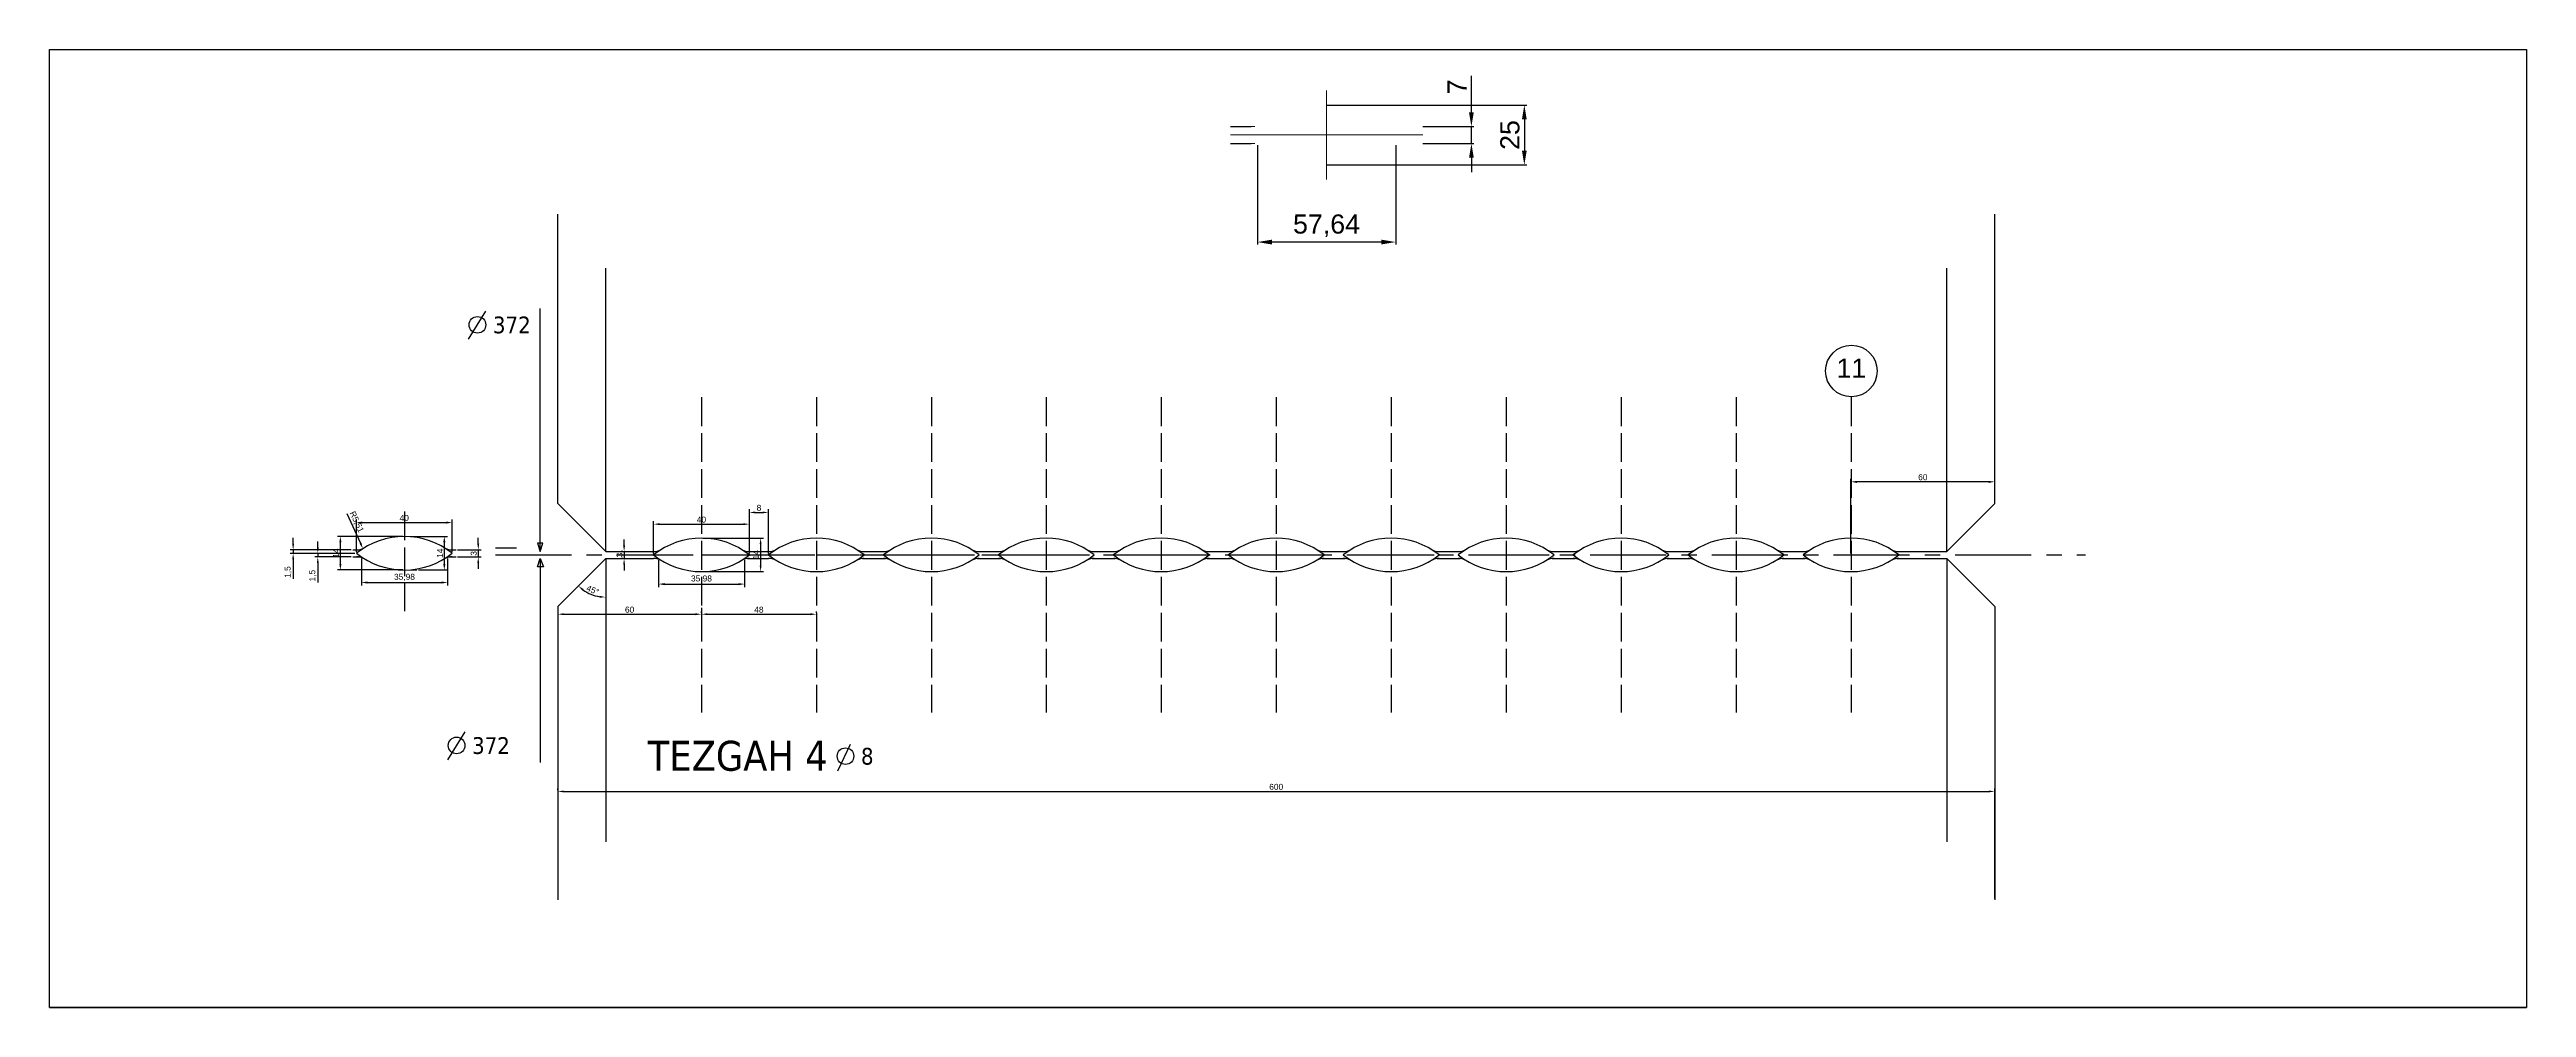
# Model space of a CAD drawing. Header units: millimetres. Extents: x 1526 to 31626, y -4643 to 9189.
# Drawn here: x 23046 to 24080, y -1843 to -1443 of the extents above; entities that cross this region are included whole.
import ezdxf

# ---------------------------------------------------------------- set-up
doc = ezdxf.new("R2010")
doc.units = ezdxf.units.MM
doc.linetypes.add('ACAD_ISO02W100', pattern=[15, 12, -3])
doc.linetypes.add('CENTER', pattern=[50.8, 31.75, -6.35, 6.35, -6.35])
doc.layers.add('图层1', color=7, linetype='Continuous', lineweight=30)
doc.layers.add('图层2', color=1, linetype='Continuous', lineweight=13)
doc.styles.get("Standard").update_dxf_attribs({"font": 'arial.ttf'})
doc.dimstyles.new('ISO-25', dxfattribs={"dimtxt": 2.5, "dimasz": 2.5, "dimexe": 1.25, "dimexo": 0.625, "dimtad": 1, "dimtxsty": 'Standard', "dimcen": 2.5, "dimadec": 0, "dimazin": 0, "dimtfac": 1, "dimtmove": 0, "dimatfit": 3, "dimfxl": 1, "dimarcsym": 0})
doc.dimstyles.new('ISO-25$0', dxfattribs={"dimscale": 2, "dimtxt": 4, "dimasz": 3, "dimexe": 0.5, "dimexo": 0, "dimgap": 1, "dimtad": 1, "dimtxsty": 'Standard', "dimcen": 3, "dimclrd": 150, "dimclre": 150, "dimadec": 0, "dimazin": 0, "dimtfac": 1, "dimtmove": 0, "dimatfit": 3, "dimfxl": 1, "dimlwd": -1, "dimarcsym": 0})

# ---------------------------------------------------------------- blocks, each defined once
blk = doc.blocks.new('*D830')
at = {"color": 150, "lineweight": -2, "transparency": 16777216}
for p, q in [((23579, -1466.6), (23662.6, -1466.6)), ((23579, -1491.6), (23662.6, -1491.6))]:
    blk.add_line(p, q, dxfattribs=at)
at = {"color": 150, "transparency": 16777216}
blk.add_line((23661.6, -1472.6), (23661.6, -1485.6), dxfattribs=at)
for points in [[(23660.6, -1472.6), (23662.6, -1472.6), (23661.6, -1466.6)], [(23660.6, -1485.6), (23662.6, -1485.6), (23661.6, -1491.6)]]:
    blk.add_solid(points, dxfattribs=at)
at = {"layer": 'Defpoints', "color": 0, "transparency": 16777216}
for p in [(23579, -1466.6), (23579, -1491.6), (23661.6, -1491.6)]:
    blk.add_point(p, dxfattribs=at)
at = {"color": 0, "lineweight": 13, "transparency": 16777216, "insert": (23655.6, -1479.1), "char_height": 8, "attachment_point": 5, "rotation": 90}
blk.add_mtext('25', dxfattribs=at)
blk = doc.blocks.new('*D831')
at = {"color": 150, "transparency": 16777216}
for p, q in [((23639.5, -1469.6), (23639.5, -1454.4)), ((23639.5, -1482.6), (23639.5, -1475.6)), ((23639.5, -1488.6), (23639.5, -1494.6))]:
    blk.add_line(p, q, dxfattribs=at)
at = {"color": 150, "lineweight": -2, "transparency": 16777216}
for p, q in [((23619.2, -1475.6), (23640.5, -1475.6)), ((23619.2, -1482.6), (23640.5, -1482.6))]:
    blk.add_line(p, q, dxfattribs=at)
at = {"color": 150, "transparency": 16777216}
for points in [[(23638.5, -1469.6), (23640.5, -1469.6), (23639.5, -1475.6)], [(23638.5, -1488.6), (23640.5, -1488.6), (23639.5, -1482.6)]]:
    blk.add_solid(points, dxfattribs=at)
at = {"layer": 'Defpoints', "color": 0, "transparency": 16777216}
for p in [(23619.2, -1475.6), (23639.5, -1475.6), (23619.2, -1482.6)]:
    blk.add_point(p, dxfattribs=at)
at = {"color": 0, "lineweight": 13, "transparency": 16777216, "insert": (23633.5, -1459), "char_height": 8, "attachment_point": 5, "rotation": 90}
blk.add_mtext('7', dxfattribs=at)
blk = doc.blocks.new('*D908')
at = {"color": 150, "lineweight": -2, "transparency": 16777216}
for p, q in [((23550.2, -1483.3), (23550.2, -1524.8)), ((23607.9, -1483.3), (23607.9, -1524.8))]:
    blk.add_line(p, q, dxfattribs=at)
at = {"color": 150, "transparency": 16777216}
blk.add_line((23601.9, -1523.8), (23556.2, -1523.8), dxfattribs=at)
for points in [[(23556.2, -1522.8), (23556.2, -1524.8), (23550.2, -1523.8)], [(23601.9, -1522.8), (23601.9, -1524.8), (23607.9, -1523.8)]]:
    blk.add_solid(points, dxfattribs=at)
at = {"layer": 'Defpoints', "color": 0, "transparency": 16777216}
for p in [(23550.2, -1483.3), (23607.9, -1483.3), (23550.2, -1523.8)]:
    blk.add_point(p, dxfattribs=at)
at = {"color": 0, "lineweight": 13, "transparency": 16777216, "insert": (23579, -1517), "char_height": 8, "attachment_point": 5}
blk.add_mtext('57,64', dxfattribs=at)
blk = doc.blocks.new('*D2073')
at = {"color": 0, "lineweight": -2, "transparency": 16777216}
for p, q in [((23285.1, -1653), (23284.5, -1653)), ((23285.7, -1650.5), (23285.7, -1648)), ((23285.7, -1653), (23285.7, -1656)), ((23285.1, -1656), (23284.5, -1656)), ((23285.7, -1658.5), (23285.7, -1661))]:
    blk.add_line(p, q, dxfattribs=at)
at = {"color": 0, "transparency": 16777216}
for points in [[(23285.3, -1650.5), (23286.1, -1650.5), (23285.7, -1653)], [(23285.3, -1658.5), (23286.1, -1658.5), (23285.7, -1656)]]:
    blk.add_solid(points, dxfattribs=at)
at = {"layer": 'Defpoints', "color": 0, "transparency": 16777216}
for p in [(23285.7, -1653), (23285.7, -1656), (23285.7, -1656)]:
    blk.add_point(p, dxfattribs=at)
at = {"color": 0, "transparency": 16777216, "insert": (23283.8, -1654.5), "char_height": 2.5, "attachment_point": 5, "rotation": 90}
blk.add_mtext('3', dxfattribs=at)
blk = doc.blocks.new('*D2176')
at = {"color": 0, "lineweight": -2, "transparency": 16777216}
blk.add_arc((23278, -1656), 16.1, 233.8983, 261.1017, dxfattribs=at)
at = {"color": 0, "transparency": 16777216}
for points in [[(23268.2, -1669.3), (23268.8, -1668.7), (23266.6, -1667.4)], [(23275.5, -1671.5), (23275.5, -1672.3), (23278, -1672.1)]]:
    blk.add_solid(points, dxfattribs=at)
at = {"layer": 'Defpoints', "color": 0, "transparency": 16777216}
for p in [(23278, -1656), (23278, -1656), (23269.9, -1669.9), (23258, -1676), (23278, -1774.2)]:
    blk.add_point(p, dxfattribs=at)
at = {"color": 0, "transparency": 16777216, "insert": (23272.6, -1669.1), "char_height": 2.5, "attachment_point": 5, "rotation": 337.5}
blk.add_mtext('45°', dxfattribs=at)
blk = doc.blocks.new('*D2177')
at = {"color": 0, "lineweight": -2, "transparency": 16777216}
for p, q in [((23298, -1653.8), (23298, -1640.4)), ((23300.5, -1641.6), (23335.5, -1641.6)), ((23338, -1653.8), (23338, -1640.4))]:
    blk.add_line(p, q, dxfattribs=at)
at = {"color": 0, "transparency": 16777216}
for points in [[(23300.5, -1641.2), (23300.5, -1642), (23298, -1641.6)], [(23335.5, -1641.2), (23335.5, -1642), (23338, -1641.6)]]:
    blk.add_solid(points, dxfattribs=at)
at = {"layer": 'Defpoints', "color": 0, "transparency": 16777216}
for p in [(23338, -1641.6), (23298, -1654.5), (23338, -1654.5)]:
    blk.add_point(p, dxfattribs=at)
at = {"color": 0, "transparency": 16777216, "insert": (23318, -1639.7), "char_height": 2.5, "attachment_point": 5}
blk.add_mtext('40', dxfattribs=at)
blk = doc.blocks.new('*D2074')
at = {"color": 0, "lineweight": -2, "transparency": 16777216}
for p, q in [((23300.1, -1656.6), (23300.1, -1667.9)), ((23336, -1656.6), (23336, -1667.9)), ((23302.6, -1666.6), (23333.5, -1666.6))]:
    blk.add_line(p, q, dxfattribs=at)
at = {"color": 0, "transparency": 16777216}
for points in [[(23302.6, -1666.2), (23302.6, -1667.1), (23300.1, -1666.6)], [(23333.5, -1666.2), (23333.5, -1667.1), (23336, -1666.6)]]:
    blk.add_solid(points, dxfattribs=at)
at = {"layer": 'Defpoints', "color": 0, "transparency": 16777216}
for p in [(23300.1, -1656), (23336, -1656), (23336, -1666.6)]:
    blk.add_point(p, dxfattribs=at)
at = {"color": 0, "transparency": 16777216, "insert": (23318, -1664.5), "char_height": 2.5, "attachment_point": 5}
blk.add_mtext('35,98', dxfattribs=at)
blk = doc.blocks.new('*D2178')
at = {"color": 0, "lineweight": -2, "transparency": 16777216}
for p, q in [((23258, -1752.6), (23258, -1752)), ((23260.5, -1753.2), (23855.5, -1753.2)), ((23858, -1797.9), (23858, -1752))]:
    blk.add_line(p, q, dxfattribs=at)
at = {"color": 0, "transparency": 16777216}
for points in [[(23260.5, -1752.8), (23260.5, -1753.6), (23258, -1753.2)], [(23855.5, -1752.8), (23855.5, -1753.6), (23858, -1753.2)]]:
    blk.add_solid(points, dxfattribs=at)
at = {"layer": 'Defpoints', "color": 0, "transparency": 16777216}
for p in [(23258, -1753.2), (23858, -1753.2), (23858, -1798.5)]:
    blk.add_point(p, dxfattribs=at)
at = {"color": 0, "transparency": 16777216, "insert": (23558, -1751.3), "char_height": 2.5, "attachment_point": 5}
blk.add_mtext('600', dxfattribs=at)
blk = doc.blocks.new('*D2181')
at = {"color": 0, "lineweight": -2, "transparency": 16777216}
for p, q in [((23318.6, -1647.4), (23343.9, -1647.4)), ((23342.7, -1649.9), (23342.7, -1658.9)), ((23318.6, -1661.4), (23343.9, -1661.4))]:
    blk.add_line(p, q, dxfattribs=at)
at = {"color": 0, "transparency": 16777216}
for points in [[(23342.3, -1649.9), (23343.1, -1649.9), (23342.7, -1647.4)], [(23342.3, -1658.9), (23343.1, -1658.9), (23342.7, -1661.4)]]:
    blk.add_solid(points, dxfattribs=at)
at = {"layer": 'Defpoints', "color": 0, "transparency": 16777216}
for p in [(23318, -1647.4), (23318, -1661.4), (23342.7, -1661.4)]:
    blk.add_point(p, dxfattribs=at)
at = {"color": 0, "transparency": 16777216, "insert": (23340.8, -1654.4), "char_height": 2.5, "attachment_point": 5, "rotation": 90}
blk.add_mtext('14', dxfattribs=at)
blk = doc.blocks.new('*D2082')
at = {"color": 0, "lineweight": -2, "transparency": 16777216}
for p, q in [((23258, -1676.6), (23258, -1680.5)), ((23260.5, -1679.2), (23315.5, -1679.2)), ((23318, -1676.6), (23318, -1680.5))]:
    blk.add_line(p, q, dxfattribs=at)
at = {"color": 0, "transparency": 16777216}
for points in [[(23260.5, -1678.8), (23260.5, -1679.6), (23258, -1679.2)], [(23315.5, -1678.8), (23315.5, -1679.6), (23318, -1679.2)]]:
    blk.add_solid(points, dxfattribs=at)
at = {"layer": 'Defpoints', "color": 0, "transparency": 16777216}
for p in [(23258, -1676), (23318, -1676), (23318, -1679.2)]:
    blk.add_point(p, dxfattribs=at)
at = {"color": 0, "transparency": 16777216, "insert": (23288, -1677.3), "char_height": 2.5, "attachment_point": 5}
blk.add_mtext('60', dxfattribs=at)
blk = doc.blocks.new('*D2083')
at = {"color": 0, "lineweight": -2, "transparency": 16777216}
for p, q in [((23318, -1678.6), (23318, -1678)), ((23320.5, -1679.2), (23363.5, -1679.2)), ((23366, -1678.6), (23366, -1678))]:
    blk.add_line(p, q, dxfattribs=at)
at = {"color": 0, "transparency": 16777216}
for points in [[(23320.5, -1678.8), (23320.5, -1679.6), (23318, -1679.2)], [(23363.5, -1678.8), (23363.5, -1679.6), (23366, -1679.2)]]:
    blk.add_solid(points, dxfattribs=at)
at = {"layer": 'Defpoints', "color": 0, "transparency": 16777216}
for p in [(23318, -1679.2), (23366, -1679.2), (23366, -1679.2)]:
    blk.add_point(p, dxfattribs=at)
at = {"color": 0, "transparency": 16777216, "insert": (23342, -1677.3), "char_height": 2.5, "attachment_point": 5}
blk.add_mtext('48', dxfattribs=at)
blk = doc.blocks.new('*D2236')
at = {"color": 0, "lineweight": -2, "transparency": 16777216}
for p, q in [((23798, -1653.8), (23798, -1622.7)), ((23858, -1632.3), (23858, -1622.7)), ((23855.5, -1623.9), (23800.5, -1623.9))]:
    blk.add_line(p, q, dxfattribs=at)
at = {"color": 0, "transparency": 16777216}
for points in [[(23800.5, -1623.5), (23800.5, -1624.4), (23798, -1623.9)], [(23855.5, -1623.5), (23855.5, -1624.4), (23858, -1623.9)]]:
    blk.add_solid(points, dxfattribs=at)
at = {"layer": 'Defpoints', "color": 0, "transparency": 16777216}
for p in [(23798, -1623.9), (23858, -1633), (23798, -1654.5)]:
    blk.add_point(p, dxfattribs=at)
at = {"color": 0, "transparency": 16777216, "insert": (23828, -1622), "char_height": 2.5, "attachment_point": 5}
blk.add_mtext('60', dxfattribs=at)
blk = doc.blocks.new('*D2191')
at = {"color": 0, "lineweight": -2, "transparency": 16777216}
for p, q in [((23338, -1653.2), (23338, -1635.4)), ((23340.5, -1636.7), (23343.5, -1636.7)), ((23346, -1653.8), (23346, -1635.4))]:
    blk.add_line(p, q, dxfattribs=at)
at = {"color": 0, "transparency": 16777216}
for points in [[(23340.5, -1636.3), (23340.5, -1637.1), (23338, -1636.7)], [(23343.5, -1636.3), (23343.5, -1637.1), (23346, -1636.7)]]:
    blk.add_solid(points, dxfattribs=at)
at = {"layer": 'Defpoints', "color": 0, "transparency": 16777216}
for p in [(23346, -1636.7), (23338, -1653.8), (23346, -1654.5)]:
    blk.add_point(p, dxfattribs=at)
at = {"color": 0, "transparency": 16777216, "insert": (23342, -1634.8), "char_height": 2.5, "attachment_point": 5}
blk.add_mtext('8', dxfattribs=at)
blk = doc.blocks.new('*D1990')
at = {"color": 0, "lineweight": -2, "transparency": 16777216}
for p, q in [((23176, -1655.9), (23176, -1667.2)), ((23212, -1655.9), (23212, -1667.2)), ((23178.5, -1666), (23209.5, -1666))]:
    blk.add_line(p, q, dxfattribs=at)
at = {"color": 0, "transparency": 16777216}
for points in [[(23178.5, -1665.5), (23178.5, -1666.4), (23176, -1666)], [(23209.5, -1665.5), (23209.5, -1666.4), (23212, -1666)]]:
    blk.add_solid(points, dxfattribs=at)
at = {"layer": 'Defpoints', "color": 0, "transparency": 16777216}
for p in [(23176, -1655.3), (23212, -1655.3), (23212, -1666)]:
    blk.add_point(p, dxfattribs=at)
at = {"color": 0, "transparency": 16777216, "insert": (23194, -1663.8), "char_height": 2.5, "attachment_point": 5}
blk.add_mtext('35,98', dxfattribs=at)
blk = doc.blocks.new('*D1991')
at = {"color": 0, "lineweight": -2, "transparency": 16777216}
for p, q in [((23173.9, -1653.1), (23173.9, -1639.7)), ((23176.4, -1640.9), (23211.4, -1640.9)), ((23213.9, -1653.1), (23213.9, -1639.7))]:
    blk.add_line(p, q, dxfattribs=at)
at = {"color": 0, "transparency": 16777216}
for points in [[(23176.4, -1640.5), (23176.4, -1641.4), (23173.9, -1640.9)], [(23211.4, -1640.5), (23211.4, -1641.4), (23213.9, -1640.9)]]:
    blk.add_solid(points, dxfattribs=at)
at = {"layer": 'Defpoints', "color": 0, "transparency": 16777216}
for p in [(23213.9, -1640.9), (23173.9, -1653.8), (23213.9, -1653.8)]:
    blk.add_point(p, dxfattribs=at)
at = {"color": 0, "transparency": 16777216, "insert": (23193.9, -1639), "char_height": 2.5, "attachment_point": 5}
blk.add_mtext('40', dxfattribs=at)
blk = doc.blocks.new('*D2117')
at = {"color": 0, "lineweight": -2, "transparency": 16777216}
blk.add_line((23169.9, -1637.2), (23175.6, -1649.5), dxfattribs=at)
at = {"color": 0, "transparency": 16777216}
blk.add_solid([(23176, -1649.3), (23175.2, -1649.7), (23176.6, -1651.8)], dxfattribs=at)
at = {"layer": 'Defpoints', "color": 0, "transparency": 16777216}
for p in [(23174.3, -1646.8), (23176.6, -1651.8)]:
    blk.add_point(p, dxfattribs=at)
at = {"color": 0, "lineweight": 15, "transparency": 16777216, "insert": (23173.9, -1640.7), "char_height": 2.5, "attachment_point": 5, "rotation": 294.7261}
blk.add_mtext('R5,51', dxfattribs=at)
blk = doc.blocks.new('*D2118')
at = {"color": 0, "lineweight": -2, "transparency": 16777216}
for p, q in [((23216.1, -1652.3), (23226, -1652.3)), ((23224.8, -1649.8), (23224.8, -1647.3)), ((23224.8, -1652.3), (23224.8, -1655.3)), ((23216.1, -1655.3), (23226, -1655.3)), ((23224.8, -1657.8), (23224.8, -1660.3))]:
    blk.add_line(p, q, dxfattribs=at)
at = {"color": 0, "transparency": 16777216}
for points in [[(23224.4, -1649.8), (23225.2, -1649.8), (23224.8, -1652.3)], [(23224.4, -1657.8), (23225.2, -1657.8), (23224.8, -1655.3)]]:
    blk.add_solid(points, dxfattribs=at)
at = {"layer": 'Defpoints', "color": 0, "transparency": 16777216}
for p in [(23215.5, -1652.3), (23215.5, -1655.3), (23224.8, -1655.3)]:
    blk.add_point(p, dxfattribs=at)
at = {"color": 0, "lineweight": 15, "transparency": 16777216, "insert": (23222.9, -1653.8), "char_height": 2.5, "attachment_point": 5, "rotation": 90}
blk.add_mtext('3', dxfattribs=at)
blk = doc.blocks.new('*D2119')
at = {"color": 0, "lineweight": -2, "transparency": 16777216}
for p, q in [((23193.3, -1646.7), (23166, -1646.7)), ((23167.2, -1649.2), (23167.2, -1658.2)), ((23193.3, -1660.7), (23166, -1660.7))]:
    blk.add_line(p, q, dxfattribs=at)
at = {"color": 0, "transparency": 16777216}
for points in [[(23166.8, -1649.2), (23167.7, -1649.2), (23167.2, -1646.7)], [(23166.8, -1658.2), (23167.7, -1658.2), (23167.2, -1660.7)]]:
    blk.add_solid(points, dxfattribs=at)
at = {"layer": 'Defpoints', "color": 0, "transparency": 16777216}
for p in [(23193.9, -1646.7), (23167.2, -1660.7), (23193.9, -1660.7)]:
    blk.add_point(p, dxfattribs=at)
at = {"color": 0, "lineweight": 15, "transparency": 16777216, "insert": (23165.4, -1653.7), "char_height": 2.5, "attachment_point": 5, "rotation": 90}
blk.add_mtext('14', dxfattribs=at)
blk = doc.blocks.new('*D2120')
at = {"color": 0, "lineweight": -2, "transparency": 16777216}
for p, q in [((23196.5, -1646.7), (23211.9, -1646.7)), ((23210.6, -1649.2), (23210.6, -1658.2)), ((23199.8, -1660.7), (23211.9, -1660.7))]:
    blk.add_line(p, q, dxfattribs=at)
at = {"color": 0, "transparency": 16777216}
for points in [[(23210.2, -1649.2), (23211.1, -1649.2), (23210.6, -1646.7)], [(23210.2, -1658.2), (23211.1, -1658.2), (23210.6, -1660.7)]]:
    blk.add_solid(points, dxfattribs=at)
at = {"layer": 'Defpoints', "color": 0, "transparency": 16777216}
for p in [(23195.9, -1646.7), (23199.2, -1660.7), (23210.6, -1660.7)]:
    blk.add_point(p, dxfattribs=at)
at = {"color": 0, "lineweight": 15, "transparency": 16777216, "insert": (23208.8, -1653.7), "char_height": 2.5, "attachment_point": 5, "rotation": 90}
blk.add_mtext('14', dxfattribs=at)
blk = doc.blocks.new('*D2121')
at = {"color": 0, "lineweight": -2, "transparency": 16777216}
for p, q in [((23171.8, -1652.3), (23146.2, -1652.3)), ((23173.3, -1653.8), (23146.2, -1653.8)), ((23147.5, -1649.8), (23147.5, -1647.3)), ((23147.5, -1652.3), (23147.5, -1653.8)), ((23147.5, -1656.3), (23147.5, -1664.4))]:
    blk.add_line(p, q, dxfattribs=at)
at = {"color": 0, "transparency": 16777216}
for points in [[(23147.1, -1649.8), (23147.9, -1649.8), (23147.5, -1652.3)], [(23147.1, -1656.3), (23147.9, -1656.3), (23147.5, -1653.8)]]:
    blk.add_solid(points, dxfattribs=at)
at = {"layer": 'Defpoints', "color": 0, "transparency": 16777216}
for p in [(23147.5, -1653.8), (23172.4, -1652.3), (23173.9, -1653.8)]:
    blk.add_point(p, dxfattribs=at)
at = {"color": 0, "lineweight": 15, "transparency": 16777216, "insert": (23145.4, -1661.6), "char_height": 2.5, "attachment_point": 5, "rotation": 90}
blk.add_mtext('1,5', dxfattribs=at)
blk = doc.blocks.new('*D2122')
at = {"color": 0, "lineweight": -2, "transparency": 16777216}
for p, q in [((23173.3, -1653.8), (23156.6, -1653.8)), ((23157.8, -1651.3), (23157.8, -1648.8)), ((23157.8, -1653.8), (23157.8, -1655.3)), ((23171.8, -1655.3), (23156.6, -1655.3)), ((23157.8, -1657.8), (23157.8, -1665.9))]:
    blk.add_line(p, q, dxfattribs=at)
at = {"color": 0, "transparency": 16777216}
for points in [[(23157.4, -1651.3), (23158.2, -1651.3), (23157.8, -1653.8)], [(23157.4, -1657.8), (23158.2, -1657.8), (23157.8, -1655.3)]]:
    blk.add_solid(points, dxfattribs=at)
at = {"layer": 'Defpoints', "color": 0, "transparency": 16777216}
for p in [(23173.9, -1653.8), (23157.8, -1655.3), (23172.4, -1655.3)]:
    blk.add_point(p, dxfattribs=at)
at = {"color": 0, "lineweight": 15, "transparency": 16777216, "insert": (23155.7, -1663.1), "char_height": 2.5, "attachment_point": 5, "rotation": 90}
blk.add_mtext('1,5', dxfattribs=at)

msp = doc.modelspace()

# ---------------------------------------------------------------- linework, layer by layer
for p, q in [((23258.00326, -1632.95665), (23258.00326, -1512.08074)), ((23858.00326, -1632.95665), (23858.00326, -1512.08074)), ((23278.00326, -1650.95665), (23278.00326, -1534.73518)), ((23278.00326, -1652.95665), (23278.00326, -1534.97526)), ((23838.00326, -1650.95665), (23838.00326, -1534.73518)), ((23838.00326, -1652.95665), (23838.00326, -1534.97526)), ((23838.00326, -1652.95665), (23838.00326, -1534.97526)), ((23220.74354, -1564.37401), (23228.02534, -1552.60681)), ((23250.70225, -1652.95665), (23250.70225, -1551.47893)), ((23278.00326, -1652.95665), (23258.00326, -1632.95665)), ((23278.00326, -1652.95665), (23278.00326, -1632.95665)), ((23838.00326, -1652.95665), (23858.00326, -1632.95665)), ((23172.40598, -1652.27309), (23173.93795, -1652.27309)), ((23213.14358, -1652.27309), (23215.52458, -1652.27309)), ((23231.93343, -1651.45665), (23240.7278, -1651.45665)), ((23231.93343, -1654.45665), (23240.7278, -1654.45665)), ((23251.79537, -1649.50166), (23249.53631, -1649.50166)), ((23249.53631, -1649.50166), (23250.70225, -1652.95665)), ((23250.70225, -1652.95665), (23251.79537, -1649.50166)), ((23278.00326, -1652.95665), (23270.00326, -1644.95665)), ((23278.00326, -1652.95665), (23278.00326, -1650.95665)), ((23278.00326, -1652.95665), (23298.00326, -1652.95665)), ((23337.20889, -1652.95665), (23346.00326, -1652.95665)), ((23385.20889, -1652.95665), (23394.00326, -1652.95665)), ((23385.20889, -1652.95665), (23394.00326, -1652.95665)), ((23386.00326, -1652.95665), (23394.79763, -1652.95665)), ((23433.20889, -1652.95665), (23442.00326, -1652.95665)), ((23433.20889, -1652.95665), (23442.00326, -1652.95665)), ((23434.00326, -1652.95665), (23442.79763, -1652.95665)), ((23481.20889, -1652.95665), (23490.00326, -1652.95665)), ((23481.20889, -1652.95665), (23490.00326, -1652.95665)), ((23482.00326, -1652.95665), (23490.79763, -1652.95665)), ((23529.20889, -1652.95665), (23538.00326, -1652.95665)), ((23529.20889, -1652.95665), (23538.00326, -1652.95665)), ((23530.00326, -1652.95665), (23538.79763, -1652.95665)), ((23577.20889, -1652.95665), (23586.00326, -1652.95665)), ((23577.20889, -1652.95665), (23586.00326, -1652.95665)), ((23578.00326, -1652.95665), (23586.79763, -1652.95665)), ((23625.20889, -1652.95665), (23634.00326, -1652.95665)), ((23625.20889, -1652.95665), (23634.00326, -1652.95665)), ((23626.00326, -1652.95665), (23634.79763, -1652.95665)), ((23673.20889, -1652.95665), (23682.00326, -1652.95665)), ((23673.20889, -1652.95665), (23682.00326, -1652.95665)), ((23674.00326, -1652.95665), (23682.79763, -1652.95665)), ((23721.20889, -1652.95665), (23730.00326, -1652.95665)), ((23721.20889, -1652.95665), (23730.00326, -1652.95665)), ((23722.00326, -1652.95665), (23730.79763, -1652.95665)), ((23769.20889, -1652.95665), (23778.00326, -1652.95665)), ((23769.20889, -1652.95665), (23778.00326, -1652.95665)), ((23770.00326, -1652.95665), (23778.79763, -1652.95665)), ((23817.20889, -1652.95665), (23826.00326, -1652.95665)), ((23817.20889, -1652.95665), (23838.00326, -1652.95665)), ((23818.00326, -1652.95665), (23826.79763, -1652.95665)), ((23172.40598, -1655.27309), (23175.99229, -1655.27309)), ((23211.88361, -1655.27309), (23215.52458, -1655.27309)), ((23249.5363, -1659.41164), (23250.70225, -1655.95665)), ((23251.98653, -1659.41164), (23249.5363, -1659.41164)), ((23250.70225, -1655.95665), (23250.70224, -1741.09501)), ((23250.70225, -1655.95665), (23251.98653, -1659.41164)), ((23278.00326, -1655.95665), (23258.00326, -1675.95665)), ((23278.00326, -1655.95665), (23278.00326, -1774.17812)), ((23278.00326, -1655.95665), (23298.00326, -1655.95665)), ((23278.00326, -1657.95665), (23278.00326, -1774.17812)), ((23337.20889, -1655.95665), (23346.00326, -1655.95665)), ((23385.20889, -1655.95665), (23394.00326, -1655.95665)), ((23385.20889, -1655.95665), (23394.00326, -1655.95665)), ((23386.00326, -1655.95665), (23394.79763, -1655.95665)), ((23433.20889, -1655.95665), (23442.00326, -1655.95665)), ((23433.20889, -1655.95665), (23442.00326, -1655.95665)), ((23434.00326, -1655.95665), (23442.79763, -1655.95665)), ((23481.20889, -1655.95665), (23490.00326, -1655.95665)), ((23481.20889, -1655.95665), (23490.00326, -1655.95665)), ((23482.00326, -1655.95665), (23490.79763, -1655.95665)), ((23529.20889, -1655.95665), (23538.00326, -1655.95665)), ((23529.20889, -1655.95665), (23538.00326, -1655.95665)), ((23530.00326, -1655.95665), (23538.79763, -1655.95665)), ((23577.20889, -1655.95665), (23586.00326, -1655.95665)), ((23577.20889, -1655.95665), (23586.00326, -1655.95665)), ((23578.00326, -1655.95665), (23586.79763, -1655.95665)), ((23625.20889, -1655.95665), (23634.00326, -1655.95665)), ((23625.20889, -1655.95665), (23634.00326, -1655.95665)), ((23626.00326, -1655.95665), (23634.79763, -1655.95665)), ((23673.20889, -1655.95665), (23682.00326, -1655.95665)), ((23673.20889, -1655.95665), (23682.00326, -1655.95665)), ((23674.00326, -1655.95665), (23682.79763, -1655.95665)), ((23721.20889, -1655.95665), (23730.00326, -1655.95665)), ((23721.20889, -1655.95665), (23730.00326, -1655.95665)), ((23722.00326, -1655.95665), (23730.79763, -1655.95665)), ((23769.20889, -1655.95665), (23778.00326, -1655.95665)), ((23769.20889, -1655.95665), (23778.00326, -1655.95665)), ((23770.00326, -1655.95665), (23778.79763, -1655.95665)), ((23817.20889, -1655.95665), (23826.00326, -1655.95665)), ((23817.20889, -1655.95665), (23838.00326, -1655.95665)), ((23818.00326, -1655.95665), (23826.79763, -1655.95665)), ((23838.00326, -1655.95665), (23838.00326, -1774.17812)), ((23838.00326, -1655.95665), (23858.00326, -1675.95665)), ((23258.00326, -1675.95665), (23258.00326, -1725.38725)), ((23258.00326, -1675.95665), (23258.00326, -1798.53237)), ((23858.00326, -1675.95665), (23858.00326, -1725.38725)), ((23858.00326, -1675.95665), (23858.00326, -1798.53237)), ((23212.03223, -1740.01745), (23219.31403, -1728.25025)), ((23374.93998, -1744.59663), (23380.23142, -1733.43486))]:
    msp.add_line(p, q)
at = {"linetype": 'ACAD_ISO02W100'}
for p, q in [((23318.00326, -1588.62312), (23318.00326, -1720.29018)), ((23366.00326, -1588.62312), (23366.00326, -1720.29018)), ((23414.00326, -1588.62312), (23414.00326, -1720.29018)), ((23462.00326, -1588.62312), (23462.00326, -1720.29018)), ((23510.00326, -1588.62312), (23510.00326, -1720.29018)), ((23558.00326, -1588.62312), (23558.00326, -1720.29018)), ((23606.00326, -1588.62312), (23606.00326, -1720.29018)), ((23654.00326, -1588.62312), (23654.00326, -1720.29018)), ((23702.00326, -1588.62312), (23702.00326, -1720.29018)), ((23750.00326, -1588.62312), (23750.00326, -1720.29018)), ((23798.00326, -1588.62312), (23798.00326, -1720.29018)), ((23193.93795, -1636.31535), (23193.93795, -1677.96099))]:
    msp.add_line(p, q, dxfattribs=at)
at = {"color": 3, "lineweight": 15}
for p, q in [((23193.93795, -1646.73907), (23195.90041, -1646.73907)), ((23193.93795, -1660.73767), (23199.19863, -1660.73767))]:
    msp.add_line(p, q, dxfattribs=at)
at = {"color": 1, "linetype": 'CENTER'}
msp.add_line((23231.93344, -1654.45665), (23895.85624, -1654.45665), dxfattribs=at)
at = {"color": 2}
for points in [[(23045.7824, -1443.40559), (24080.04858, -1443.40559)], [(23045.7824, -1443.40559), (24080.04858, -1443.40559)], [(23045.7824, -1443.40559), (24080.04858, -1443.40559)], [(23045.7824, -1443.4056), (24080.04857, -1443.4056)], [(23045.7824, -1843.4056), (23045.7824, -1443.4056), (24080.04857, -1443.4056), (24080.04857, -1843.4056), (23045.7824, -1843.4056), (23045.7824, -1443.4056)], [(23045.78241, -1443.40559), (24080.04859, -1443.40559)], [(23045.78241, -1443.40559), (24080.04859, -1443.40559)], [(23045.78241, -1443.4056), (24080.04858, -1443.4056)], [(23045.78239, -1843.40559), (24080.04856, -1843.40559)], [(23045.78239, -1843.40559), (24080.04857, -1843.40559)], [(23045.78239, -1843.40559), (24080.04856, -1843.40559)], [(23045.78239, -1843.40559), (24080.04856, -1843.40559)], [(23045.78239, -1843.40559), (24080.04856, -1843.40559)], [(23045.7824, -1843.40559), (24080.04857, -1843.40559)], [(23045.7824, -1843.40559), (24080.04857, -1843.40559)]]:
    msp.add_lwpolyline(points, dxfattribs=at)
for points in [[(23318.00326, -1654.45665), (23336.00326, -1654.45665)], [(23366.00326, -1654.45665), (23384.00326, -1654.45665)], [(23414.00326, -1654.45665), (23432.00326, -1654.45665)], [(23462.00326, -1654.45665), (23480.00326, -1654.45665)], [(23510.00326, -1654.45665), (23528.00326, -1654.45665)], [(23558.00326, -1654.45665), (23576.00326, -1654.45665)], [(23606.00326, -1654.45665), (23624.00326, -1654.45665)], [(23654.00326, -1654.45665), (23672.00326, -1654.45665)], [(23702.00326, -1654.45665), (23720.00326, -1654.45665)], [(23750.00326, -1654.45665), (23768.00326, -1654.45665)], [(23798.00326, -1654.45665), (23816.00326, -1654.45665)]]:
    msp.add_lwpolyline(points)
for centre, radius in [((23224.46683, -1558.35726), 3.47217), ((23798.15953, -1577.63706), 10.75362), ((23215.75552, -1734.00071), 3.47217), ((23378.14046, -1738.46987), 3.47217)]:
    msp.add_circle(centre, radius)
for centre, radius, start, end in [((23193.93795, -1678.68933), 31.95026, 51.24636038, 128.75363962), ((23174.33514, -1646.78149), 5.50594, 265.86322086, 298.74209723), ((23193.93795, -1628.53866), 32.19901, 231.60078464, 308.39921536), ((23213.54077, -1646.78149), 5.50594, 241.25790277, 274.13677914), ((23318.00326, -1679.37289), 31.95026, 51.24636038, 128.75363962), ((23298.40045, -1647.46505), 5.50594, 265.86322086, 298.74209723), ((23318.00326, -1629.22222), 32.19901, 231.60078464, 308.39921536), ((23337.60607, -1647.46505), 5.50594, 241.25790277, 274.13677914), ((23366.00326, -1679.37289), 31.95026, 51.24636038, 128.75363962), ((23346.40045, -1647.46505), 5.50594, 265.86322086, 298.74209723), ((23366.00326, -1629.22222), 32.19901, 231.60078464, 308.39921536), ((23385.60607, -1647.46505), 5.50594, 241.25790277, 274.13677914), ((23385.60607, -1647.46505), 5.50594, 241.25790277, 274.13677914), ((23414.00326, -1679.37289), 31.95026, 51.24636038, 128.75363962), ((23394.40045, -1647.46505), 5.50594, 265.86322086, 298.74209723), ((23414.00326, -1629.22222), 32.19901, 231.60078464, 308.39921536), ((23433.60607, -1647.46505), 5.50594, 241.25790277, 274.13677914), ((23433.60607, -1647.46505), 5.50594, 241.25790277, 274.13677914), ((23462.00326, -1679.37289), 31.95026, 51.24636038, 128.75363962), ((23442.40045, -1647.46505), 5.50594, 265.86322086, 298.74209723), ((23462.00326, -1629.22222), 32.19901, 231.60078464, 308.39921536), ((23481.60607, -1647.46505), 5.50594, 241.25790277, 274.13677914), ((23481.60607, -1647.46505), 5.50594, 241.25790277, 274.13677914), ((23510.00326, -1679.37289), 31.95026, 51.24636038, 128.75363962), ((23490.40045, -1647.46505), 5.50594, 265.86322086, 298.74209723), ((23510.00326, -1629.22222), 32.19901, 231.60078464, 308.39921536), ((23529.60607, -1647.46505), 5.50594, 241.25790277, 274.13677914), ((23529.60607, -1647.46505), 5.50594, 241.25790277, 274.13677914), ((23558.00326, -1679.37289), 31.95026, 51.24636038, 128.75363962), ((23538.40045, -1647.46505), 5.50594, 265.86322086, 298.74209723), ((23558.00326, -1629.22222), 32.19901, 231.60078464, 308.39921536), ((23577.60607, -1647.46505), 5.50594, 241.25790277, 274.13677914), ((23577.60607, -1647.46505), 5.50594, 241.25790277, 274.13677914), ((23606.00326, -1679.37289), 31.95026, 51.24636038, 128.75363962), ((23586.40045, -1647.46505), 5.50594, 265.86322086, 298.74209723), ((23606.00326, -1629.22222), 32.19901, 231.60078464, 308.39921536), ((23625.60607, -1647.46505), 5.50594, 241.25790277, 274.13677914), ((23625.60607, -1647.46505), 5.50594, 241.25790277, 274.13677914), ((23654.00326, -1679.37289), 31.95026, 51.24636038, 128.75363962), ((23634.40045, -1647.46505), 5.50594, 265.86322086, 298.74209723), ((23654.00326, -1629.22222), 32.19901, 231.60078464, 308.39921536), ((23673.60607, -1647.46505), 5.50594, 241.25790277, 274.13677914), ((23673.60607, -1647.46505), 5.50594, 241.25790277, 274.13677914), ((23702.00326, -1679.37289), 31.95026, 51.24636038, 128.75363962), ((23682.40045, -1647.46505), 5.50594, 265.86322086, 298.74209723), ((23702.00326, -1629.22222), 32.19901, 231.60078464, 308.39921536), ((23721.60607, -1647.46505), 5.50594, 241.25790277, 274.13677914), ((23721.60607, -1647.46505), 5.50594, 241.25790277, 274.13677914), ((23750.00326, -1679.37289), 31.95026, 51.24636038, 128.75363962), ((23730.40045, -1647.46505), 5.50594, 265.86322086, 298.74209723), ((23750.00326, -1629.22222), 32.19901, 231.60078464, 308.39921536), ((23769.60607, -1647.46505), 5.50594, 241.25790277, 274.13677914), ((23769.60607, -1647.46505), 5.50594, 241.25790277, 274.13677914), ((23798.00326, -1679.37289), 31.95026, 51.24636038, 128.75363962), ((23778.40045, -1647.46505), 5.50594, 265.86322086, 298.74209723), ((23798.00326, -1629.22222), 32.19901, 231.60078464, 308.39921536), ((23817.60607, -1647.46505), 5.50594, 241.25790277, 274.13677914), ((23817.60607, -1647.46505), 5.50594, 241.25790277, 274.13677914), ((23174.33514, -1660.76469), 5.50594, 61.25790277, 94.13677914), ((23213.54077, -1660.76469), 5.50594, 85.86322086, 118.74209723), ((23298.40045, -1661.44825), 5.50594, 61.25790277, 94.13677914), ((23337.60607, -1661.44825), 5.50594, 85.86322086, 118.74209723), ((23346.40045, -1661.44825), 5.50594, 61.25790277, 94.13677914), ((23385.60607, -1661.44825), 5.50594, 85.86322086, 118.74209723), ((23385.60607, -1661.44825), 5.50594, 85.86322086, 118.74209723), ((23394.40045, -1661.44825), 5.50594, 61.25790277, 94.13677914), ((23433.60607, -1661.44825), 5.50594, 85.86322086, 118.74209723), ((23433.60607, -1661.44825), 5.50594, 85.86322086, 118.74209723), ((23442.40045, -1661.44825), 5.50594, 61.25790277, 94.13677914), ((23481.60607, -1661.44825), 5.50594, 85.86322086, 118.74209723), ((23481.60607, -1661.44825), 5.50594, 85.86322086, 118.74209723), ((23490.40045, -1661.44825), 5.50594, 61.25790277, 94.13677914), ((23529.60607, -1661.44825), 5.50594, 85.86322086, 118.74209723), ((23529.60607, -1661.44825), 5.50594, 85.86322086, 118.74209723), ((23538.40045, -1661.44825), 5.50594, 61.25790277, 94.13677914), ((23577.60607, -1661.44825), 5.50594, 85.86322086, 118.74209723), ((23577.60607, -1661.44825), 5.50594, 85.86322086, 118.74209723), ((23586.40045, -1661.44825), 5.50594, 61.25790277, 94.13677914), ((23625.60607, -1661.44825), 5.50594, 85.86322086, 118.74209723), ((23625.60607, -1661.44825), 5.50594, 85.86322086, 118.74209723), ((23634.40045, -1661.44825), 5.50594, 61.25790277, 94.13677914), ((23673.60607, -1661.44825), 5.50594, 85.86322086, 118.74209723), ((23673.60607, -1661.44825), 5.50594, 85.86322086, 118.74209723), ((23682.40045, -1661.44825), 5.50594, 61.25790277, 94.13677914), ((23721.60607, -1661.44825), 5.50594, 85.86322086, 118.74209723), ((23721.60607, -1661.44825), 5.50594, 85.86322086, 118.74209723), ((23730.40045, -1661.44825), 5.50594, 61.25790277, 94.13677914), ((23769.60607, -1661.44825), 5.50594, 85.86322086, 118.74209723), ((23769.60607, -1661.44825), 5.50594, 85.86322086, 118.74209723), ((23778.40045, -1661.44825), 5.50594, 61.25790277, 94.13677914), ((23817.60607, -1661.44825), 5.50594, 85.86322086, 118.74209723), ((23817.60607, -1661.44825), 5.50594, 85.86322086, 118.74209723)]:
    msp.add_arc(centre, radius, start, end)
at = {"layer": '图层1', "color": 0, "lineweight": 13}
for p, q in [((23549.04467, -1475.58099), (23547.5804, -1475.58099)), ((23549.04467, -1482.58099), (23547.5804, -1482.58099))]:
    msp.add_line(p, q, dxfattribs=at)
at = {"layer": '图层2', "lineweight": 13, "ltscale": 3}
for p, q in [((23579.04467, -1460.48251), (23579.04467, -1497.67947)), ((23538.88844, -1479.08099), (23619.20089, -1479.08099))]:
    msp.add_line(p, q, dxfattribs=at)
at = {"layer": '图层2', "color": 0, "lineweight": 30}
for p, q in [((23538.88844, -1475.58099), (23547.5804, -1475.58099)), ((23538.88844, -1482.58099), (23547.5804, -1482.58099))]:
    msp.add_line(p, q, dxfattribs=at)

# ---------------------------------------------------------------- texts
at = {"char_height": 7, "width": 33.292, "attachment_point": 1}
for s, insert in [('{\\fTahoma|b0|i0|c162|p32;372}', (23230.93333, -1554.89708)), ('{\\fTahoma|b0|i0|c162|p32;372}', (23222.22202, -1730.54053)), ('{\\fTahoma|b0|i0|c162|p32;8}', (23384.60696, -1735.0097))]:
    msp.add_mtext(s, dxfattribs=dict(at, insert=insert))
for s, insert, char_height, attachment_point in [('11', (23798.15754, -1576.43119), 8, 5), ('{\\fTahoma|b0|i0|c162|p32;TEZGAH 4}', (23295.58303, -1732.06088), 12.5, 1)]:
    msp.add_mtext(s, dxfattribs=dict(insert=insert, char_height=char_height, attachment_point=attachment_point))

# ---------------------------------------------------------------- dimensions: what is measured, and where the dimension line sits
at = {"lineweight": 13}
for base, p1, p2, picture, middle in [((23639.47581, -1475.58099), (23619.20089, -1482.58099), (23619.20089, -1475.58099), '*D831', (23633.47581, -1458.99163)), ((23661.64815, -1491.58099), (23579.04467, -1466.58099), (23579.04467, -1491.58099), '*D830', (23655.56356, -1479.08099))]:
    dim = msp.add_linear_dim(base=base, p1=p1, p2=p2, angle=90, dimstyle='ISO-25$0', dxfattribs=at)
    dim.commit()
    dim.dimension.update_dxf_attribs({"geometry": picture, "text_midpoint": middle})
dim = msp.add_linear_dim(base=(23550.22446, -1523.82782), p1=(23607.86487, -1483.33729), p2=(23550.22446, -1483.33729), dimstyle='ISO-25$0', dxfattribs=at)
dim.commit()
dim.dimension.update_dxf_attribs({"geometry": '*D908', "text_midpoint": (23579.04467, -1517.02018)})
for base, p1, p2, picture, middle in [((23798.00326, -1623.94086), (23858.00326, -1632.95665), (23798.00326, -1654.45665), '*D2236', (23828.00326, -1622.03943)), ((23346.00326, -1636.68012), (23338.00326, -1653.83165), (23346.00326, -1654.45665), '*D2191', (23342.00326, -1634.77869)), ((23213.93795, -1640.94035), (23173.93795, -1653.77309), (23213.93795, -1653.77309), '*D1991', (23193.93795, -1639.03892)), ((23338.00326, -1641.62391), (23298.00326, -1654.45665), (23338.00326, -1654.45665), '*D2177', (23318.00326, -1639.72248)), ((23211.96947, -1665.96106), (23175.99229, -1655.27309), (23211.96947, -1655.27392), '*D1990', (23193.98088, -1663.83368)), ((23336.03478, -1666.64462), (23300.0576, -1655.95665), (23336.03478, -1655.95748), '*D2074', (23318.04619, -1664.51723)), ((23318.00326, -1679.20858), (23258.00326, -1675.95665), (23318.00326, -1675.95665), '*D2082', (23288.00326, -1677.30715)), ((23366.00326, -1679.20858), (23318.00326, -1679.20858), (23366.00326, -1679.20858), '*D2083', (23342.00326, -1677.30715)), ((23858.00326, -1753.20848), (23258.00326, -1753.20848), (23858.00326, -1798.53237), '*D2178', (23558.00326, -1751.30705))]:
    dim = msp.add_linear_dim(base=base, p1=p1, p2=p2, dimstyle='ISO-25')
    dim.commit()
    dim.dimension.update_dxf_attribs({"geometry": picture, "text_midpoint": middle})
at = {"color": 3, "lineweight": 15}
dim = msp.add_radius_dim(center=(23174.33514, -1646.78149), mpoint=(23176.63817, -1651.78264), dimstyle='ISO-25', dxfattribs=at)
dim.commit()
dim.dimension.update_dxf_attribs({"geometry": '*D2117', "text_midpoint": (23171.93251, -1641.56407), "dimtype": 164})
for base, p1, p2, picture, middle in [((23147.49632, -1653.77309), (23172.40598, -1652.27309), (23173.93795, -1653.77309), '*D2121', (23145.36894, -1661.56555)), ((23157.83112, -1655.27309), (23173.93795, -1653.77309), (23172.40598, -1655.27309), '*D2122', (23155.70374, -1663.06555)), ((23167.24142, -1660.73767), (23193.93795, -1646.73907), (23193.93795, -1660.73767), '*D2119', (23165.3613, -1653.73837)), ((23210.63664, -1660.73767), (23195.90041, -1646.73907), (23199.19863, -1660.73767), '*D2120', (23208.75652, -1653.73837)), ((23224.77618, -1655.27309), (23215.52458, -1652.27309), (23215.52458, -1655.27309), '*D2118', (23222.8739, -1653.77309))]:
    dim = msp.add_linear_dim(base=base, p1=p1, p2=p2, angle=90, dimstyle='ISO-25', dxfattribs=at)
    dim.commit()
    dim.dimension.update_dxf_attribs({"geometry": picture, "text_midpoint": middle})
for base, p1, p2, picture, middle in [((23285.71816, -1655.95665), (23285.71816, -1652.95665), (23285.71816, -1655.95665), '*D2073', (23283.81587, -1654.45665)), ((23342.68501, -1661.42123), (23318.00326, -1647.42263), (23318.00326, -1661.42123), '*D2181', (23340.80489, -1654.42193))]:
    dim = msp.add_linear_dim(base=base, p1=p1, p2=p2, angle=90, dimstyle='ISO-25')
    dim.commit()
    dim.dimension.update_dxf_attribs({"geometry": picture, "text_midpoint": middle})
dim = msp.add_angular_dim_2l(base=(23269.94646, -1669.91144), line1=((23278.00326, -1655.95665), (23278.00326, -1774.17812)), line2=((23278.00326, -1655.95665), (23258.00326, -1675.95665)), dimstyle='ISO-25')
dim.commit()
dim.dimension.update_dxf_attribs({"geometry": '*D2176', "text_midpoint": (23272.56254, -1669.09171)})

doc.saveas('drawing.dxf')
